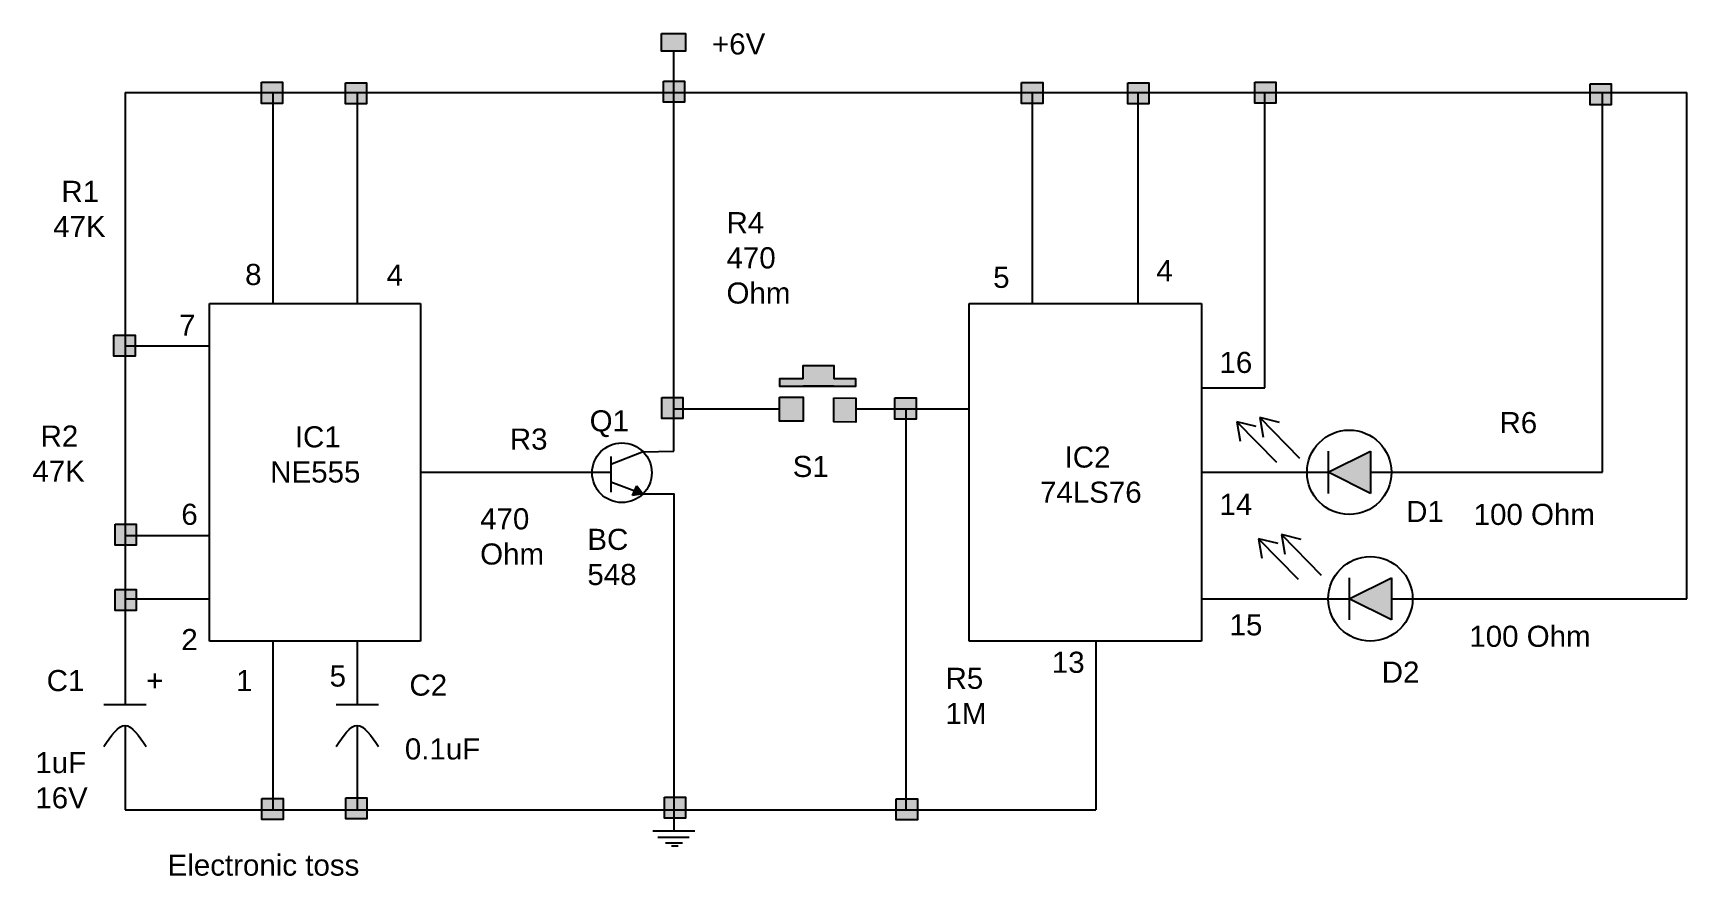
# Model space of a CAD drawing. Header units: inches. Extents: x 18 to 1643, y 26 to 406.
# Drawn here: x 524.9 to 827, y 252.3 to 406.3 of the extents above; entities that cross this region are included whole.
import ezdxf

# ---------------------------------------------------------------- set-up
doc = ezdxf.new("R2010")
doc.units = ezdxf.units.IN
doc.header["$MEASUREMENT"] = 0
doc.styles.get("Standard").update_dxf_attribs({"font": 'arial.ttf'})
doc.linetypes.add('ZIGZAG', pattern='A,0.0001,-0.2,[131,ltypeshp.shx,S=0.2,R=0,X=-0.2,Y=0],-0.4,[131,ltypeshp.shx,S=0.2,R=180,X=0.2,Y=0],-0.2', length=0.8001)

msp = doc.modelspace()

# ---------------------------------------------------------------- texts
at = {"linetype": 'Continuous', "attachment_point": 1}
for s, insert, char_height in [('+6V', (648.91, 406.23), 3.855), ('R4\\P470\\POhm', (651.56, 373.57), 3.855), ('8', (563.62, 364.11), 3.86), ('4', (589.47, 363.99), 3.86), ('5', (700.27, 363.59), 3.86), ('4', (730.07, 364.81), 3.86), ('7', (551.55, 354.84), 3.86), ('16', (741.61, 348.04), 3.855), ('Q1', (626.56, 337.36), 3.855), ('R6', (792.76, 337.04), 3.855), ('   IC1\\PNE555', (568.22, 334.44), 3.855), ('   IC2\\P74LS76', (708.83, 330.75), 3.855), ('S1', (663.65, 329.03), 3.855), ('6', (551.97, 320.29), 3.86), ('14', (741.61, 322.11), 3.855), ('D1', (775.71, 320.8), 3.855), ('100 Ohm', (788.04, 320.27), 3.855), ('470\\POhm', (606.56, 319.46), 3.855), ('BC\\P548', (626.14, 315.71), 3.855), ('15', (743.45, 300.1), 3.855), ('2', (551.97, 297.4), 3.86), ('100 Ohm', (787.25, 298), 3.855), ('13', (710.99, 293.25), 3.855), ('5', (579.06, 290.74), 3.86), ('R5\\P1M', (691.57, 290.32), 3.855), ('D2', (771.25, 291.45), 3.855), ('C1', (527.38, 289.91), 3.855), ('+', (545.55, 289.91), 3.86), ('1', (561.97, 289.91), 3.86), ('C2', (593.64, 289.08), 3.855), ('1uF\\P16V', (525.3, 274.92), 3.855), ('0.1uF', (592.81, 277.42), 3.855)]:
    msp.add_mtext(s, dxfattribs=dict(at, insert=insert, char_height=char_height))
for s, width, insert, char_height in [(' R1 \\P47K', 17.2237, (528.57, 379.29), 3.855), (' R2\\P47K', 13.7513, (524.77, 334.58), 3.855), ('R3', 0.8334, (611.98, 334.03), 3.855), ('Electronic toss', 42.1923, (549.47, 256.19), 3.8555)]:
    msp.add_mtext_dynamic_manual_height_columns(s, width=width, gutter_width=19.28, heights=[0], dxfattribs=dict(at, insert=insert, char_height=char_height))

# ---------------------------------------------------------------- hatches: boundary and pattern name
at = {"linetype": 'Continuous'}
h = msp.add_hatch(color=256, dxfattribs=at)
h.dxf.hatch_style = 1
h.paths.add_polyline_path([(644.09, 406.23), (639.68, 406.23), (639.68, 402.96), (644.09, 402.96)])
h.paths.add_polyline_path([(641.93, 397.51), (640.05, 397.51), (640.05, 395.44), (641.93, 395.44)])
h.paths.add_polyline_path([(643.91, 397.51), (641.93, 397.51), (641.93, 395.44), (643.91, 395.44)])
h.paths.add_polyline_path([(643.91, 395.44), (641.93, 395.44), (641.93, 393.66), (643.91, 393.66)])
h.paths.add_polyline_path([(641.93, 395.44), (640.05, 395.44), (640.05, 393.66), (641.93, 393.66)])
h.paths.add_polyline_path([(709.32, 397.26), (705.47, 397.26), (705.47, 395.44), (709.32, 395.44)])
h.paths.add_polyline_path([(707.48, 395.44), (705.47, 395.44), (705.47, 393.41), (707.48, 393.41)])
h.paths.add_polyline_path([(709.32, 395.44), (707.48, 395.44), (707.48, 393.41), (709.32, 393.41)])
h.paths.add_polyline_path([(728.73, 397.19), (724.87, 397.19), (724.87, 395.44), (728.73, 395.44)])
h.paths.add_polyline_path([(726.76, 395.44), (724.87, 395.44), (724.87, 393.34), (726.76, 393.34)])
h.paths.add_polyline_path([(728.73, 395.44), (726.76, 395.44), (726.76, 393.34), (728.73, 393.34)])
h.paths.add_polyline_path([(751.92, 397.33), (748.06, 397.33), (748.06, 395.44), (751.92, 395.44)])
h.paths.add_polyline_path([(751.92, 395.44), (749.89, 395.44), (749.89, 393.48), (751.92, 393.48)])
h.paths.add_polyline_path([(749.89, 395.44), (748.06, 395.44), (748.06, 393.48), (749.89, 393.48)])
h.paths.add_polyline_path([(813.16, 397.04), (809.31, 397.04), (809.31, 395.44), (813.16, 395.44)])
h.paths.add_polyline_path([(811.58, 395.44), (809.31, 395.44), (809.31, 393.19), (811.58, 393.19)])
h.paths.add_polyline_path([(813.16, 395.44), (811.58, 395.44), (811.58, 393.19), (813.16, 393.19)])
h.paths.add_polyline_path([(671.17, 345.52), (665.55, 345.52), (665.55, 343.11), (661.21, 343.11), (661.21, 341.78), (675.18, 341.78), (675.18, 343.11), (671.17, 343.11)])
h.paths.add_polyline_path([(675.19, 339.6), (671.17, 339.64), (671.17, 335.23), (675.19, 335.2)])
h.paths.add_polyline_path([(686.18, 339.62), (682.33, 339.62), (682.33, 337.63), (686.18, 337.63)])
h.paths.add_polyline_path([(686.18, 337.63), (684.34, 337.63), (684.34, 335.77), (686.18, 335.77)])
h.paths.add_polyline_path([(684.34, 337.63), (682.33, 337.63), (682.33, 335.77), (684.34, 335.77)])
h.paths.add_polyline_path([(665.55, 339.77), (661.21, 339.77), (661.21, 335.37), (665.55, 335.37)])
h.paths.add_polyline_path([(643.59, 339.7), (641.93, 339.7), (641.93, 337.61), (643.59, 337.61)])
h.paths.add_polyline_path([(641.93, 339.7), (639.73, 339.7), (639.73, 335.84), (641.93, 335.84)])
h.paths.add_polyline_path([(643.59, 337.61), (641.93, 337.61), (641.93, 335.84), (643.59, 335.84)])
h.paths.add_polyline_path([(686.44, 266.37), (684.34, 266.37), (684.34, 264.35), (686.44, 264.35)])
h.paths.add_polyline_path([(684.34, 266.37), (682.58, 266.37), (682.58, 264.35), (684.34, 264.35)])
h.paths.add_polyline_path([(686.44, 264.35), (682.58, 264.35), (682.58, 262.51), (686.44, 262.51)])
h.paths.add_polyline_path([(641.93, 266.66), (640.23, 266.66), (640.23, 264.35), (641.93, 264.35)])
h.paths.add_polyline_path([(644.09, 266.66), (641.93, 266.66), (641.93, 264.35), (644.09, 264.35)])
h.paths.add_polyline_path([(644.09, 264.35), (641.93, 264.35), (641.93, 262.81), (644.09, 262.81)])
h.paths.add_polyline_path([(641.93, 264.35), (640.23, 264.35), (640.23, 262.81), (641.93, 262.81)])
h.paths.add_polyline_path([(584.1, 266.54), (582, 266.54), (582, 264.35), (584.1, 264.35)])
h.paths.add_polyline_path([(585.86, 266.54), (584.1, 266.54), (584.1, 264.35), (585.86, 264.35)])
h.paths.add_polyline_path([(585.86, 264.35), (584.1, 264.35), (582, 264.35), (582, 262.69), (585.86, 262.69)])
h.paths.add_polyline_path([(568.68, 266.43), (566.7, 266.43), (566.7, 264.35), (568.68, 264.35)])
h.paths.add_polyline_path([(570.55, 266.43), (568.68, 266.43), (568.68, 264.35), (570.55, 264.35)])
h.paths.add_polyline_path([(570.55, 264.35), (568.68, 264.35), (566.7, 264.35), (566.7, 262.58), (570.55, 262.58)])
h.paths.add_polyline_path([(541.69, 304.61), (539.89, 304.61), (539.89, 300.76), (541.69, 300.76)])
h.paths.add_polyline_path([(543.74, 302.91), (541.69, 302.91), (541.69, 300.76), (543.74, 300.76)])
h.paths.add_polyline_path([(543.74, 304.61), (541.69, 304.61), (541.69, 302.91), (543.74, 302.91)])
h.paths.add_polyline_path([(543.74, 316.58), (541.69, 316.58), (541.69, 314.47), (543.74, 314.47)])
h.paths.add_polyline_path([(543.74, 314.47), (541.69, 314.47), (541.69, 312.72), (543.74, 312.72)])
h.paths.add_polyline_path([(541.69, 316.58), (539.89, 316.58), (539.89, 312.72), (541.69, 312.72)])
h.paths.add_polyline_path([(541.69, 351.11), (539.67, 351.11), (539.67, 347.25), (541.69, 347.25)])
h.paths.add_polyline_path([(543.53, 351.11), (541.69, 351.11), (541.69, 349.17), (543.53, 349.17)])
h.paths.add_polyline_path([(543.53, 349.17), (541.69, 349.17), (541.69, 347.25), (543.53, 347.25)])
h.paths.add_polyline_path([(570.47, 397.29), (566.61, 397.29), (566.61, 395.44), (570.47, 395.44)])
h.paths.add_polyline_path([(568.68, 395.44), (566.61, 395.44), (566.61, 393.44), (568.68, 393.44)])
h.paths.add_polyline_path([(570.47, 395.44), (568.68, 395.44), (568.68, 393.44), (570.47, 393.44)])
h.paths.add_polyline_path([(585.82, 397.19), (581.96, 397.19), (581.96, 395.44), (585.82, 395.44)])
h.paths.add_polyline_path([(584.1, 395.44), (581.96, 395.44), (581.96, 393.33), (584.1, 393.33)])
h.paths.add_polyline_path([(585.82, 395.44), (584.1, 395.44), (584.1, 393.33), (585.82, 393.33)])
h.paths.add_polyline_path([(773.02, 306.76), (765.31, 302.91), (773.02, 299.05)])
h.paths.add_polyline_path([(769.17, 329.9), (761.45, 326.04), (769.17, 322.18)])
h = msp.add_hatch(color=256, dxfattribs=at)
h.dxf.hatch_style = 1
h.paths.add_polyline_path([(635.15, 323.58), (634.76, 322.66), (636.3, 322.08)])
h.paths.add_polyline_path([(634.76, 322.66), (634.41, 321.82), (636.3, 322.08)])

# ---------------------------------------------------------------- linework, layer by layer
for p, q in [((641.93, 383.87), (641.93, 403.15)), ((541.69, 395.44), (541.69, 383.87)), ((541.69, 395.44), (827, 395.44)), ((568.68, 395.44), (568.68, 356.88)), ((584.1, 395.44), (584.1, 356.88)), ((707.48, 356.88), (707.48, 395.44)), ((726.76, 356.88), (726.76, 395.44)), ((749.89, 341.46), (749.89, 395.44)), ((811.58, 326.04), (811.58, 395.44)), ((827, 302.91), (827, 395.44)), ((541.69, 364.6), (541.69, 341.46)), ((557.11, 356.88), (595.67, 356.88)), ((557.11, 295.2), (557.11, 356.88)), ((595.67, 356.88), (595.67, 295.2)), ((695.91, 295.2), (695.91, 356.88)), ((695.91, 356.88), (738.32, 356.88)), ((738.32, 356.88), (738.32, 295.2)), ((641.93, 329.9), (641.93, 353.03)), ((541.69, 349.17), (557.11, 349.17)), ((738.32, 341.46), (749.89, 341.46)), ((641.93, 337.61), (661.21, 337.61)), ((675.18, 337.65), (695.91, 337.61)), ((684.34, 337.63), (684.34, 306.76)), ((749, 336.04), (756.24, 328.64)), ((749, 336.04), (749.61, 332.48)), ((752.57, 335.16), (749, 336.04)), ((744.78, 335.27), (752.02, 327.87)), ((744.78, 335.27), (745.38, 331.71)), ((748.34, 334.39), (744.78, 335.27)), ((636.31, 329.8), (630.44, 327.45)), ((636.31, 329.8), (641.93, 329.9)), ((761.45, 329.9), (761.45, 322.18)), ((761.45, 326.04), (769.17, 329.9)), ((769.17, 329.9), (769.17, 322.18)), ((630.44, 328.89), (630.44, 322.41)), ((595.67, 326.04), (603.38, 326.04)), ((622.66, 326.04), (630.37, 326.04)), ((630.44, 324.29), (636.3, 322.08)), ((634.41, 321.82), (635.15, 323.58)), ((635.15, 323.58), (636.3, 322.08)), ((738.32, 326.04), (761.45, 326.04)), ((769.17, 322.18), (761.45, 326.04)), ((769.17, 326.04), (784.59, 326.04)), ((807.72, 326.04), (811.58, 326.04)), ((636.3, 322.08), (634.41, 321.82)), ((636.3, 322.08), (641.93, 322.08)), ((641.93, 322.18), (641.93, 260.5)), ((541.69, 318.33), (541.69, 283.63)), ((541.69, 314.47), (557.11, 314.47)), ((752.97, 314.65), (760.21, 307.25)), ((752.97, 314.65), (753.57, 311.09)), ((756.53, 313.77), (752.97, 314.65)), ((748.74, 313.88), (755.98, 306.49)), ((748.74, 313.88), (749.34, 310.32)), ((752.31, 313.01), (748.74, 313.88)), ((765.31, 306.76), (765.31, 299.05)), ((765.31, 302.91), (773.02, 306.76)), ((773.02, 306.76), (773.02, 299.05)), ((541.69, 302.91), (557.11, 302.91)), ((738.32, 302.91), (765.31, 302.91)), ((773.02, 299.05), (765.31, 302.91)), ((773.02, 302.91), (785.66, 302.91)), ((807.72, 302.91), (827, 302.91)), ((595.67, 295.2), (557.11, 295.2)), ((568.68, 295.2), (568.68, 264.35)), ((584.1, 295.2), (584.1, 283.63)), ((738.32, 295.2), (695.91, 295.2)), ((719.04, 295.2), (719.04, 264.35)), ((537.84, 283.63), (545.55, 283.63)), ((580.25, 283.63), (587.96, 283.63)), ((541.69, 279.77), (541.69, 264.35)), ((584.1, 279.77), (584.1, 264.35)), ((684.34, 279.77), (684.34, 264.35)), ((541.69, 264.35), (719.04, 264.35)), ((584.1, 264.35), (584.1, 264.35)), ((638.08, 260.5), (645.79, 260.5)), ((639.01, 259.34), (644.72, 259.34)), ((640.41, 258.36), (643.53, 258.36)), ((641.5, 257.79), (642.75, 257.79))]:
    msp.add_line(p, q, dxfattribs=at)
at = {"linetype": 'ZIGZAG'}
for p, q in [((541.69, 383.87), (541.69, 364.6)), ((641.93, 353.03), (641.93, 383.87)), ((541.69, 341.46), (541.69, 318.33)), ((603.38, 326.04), (622.66, 326.04)), ((784.59, 326.04), (807.72, 326.04)), ((684.34, 306.76), (684.34, 279.77)), ((785.66, 302.91), (807.72, 302.91))]:
    msp.add_line(p, q, dxfattribs=at)
at = {"linetype": 'Continuous'}
for points in [[(639.68, 406.23), (644.09, 406.23), (644.09, 402.96), (639.68, 402.96)], [(566.61, 397.29), (570.47, 397.29), (570.47, 393.44), (566.61, 393.44)], [(581.96, 397.19), (585.82, 397.19), (585.82, 393.33), (581.96, 393.33)], [(640.05, 397.51), (643.91, 397.51), (643.91, 393.66), (640.05, 393.66)], [(705.47, 397.26), (709.32, 397.26), (709.32, 393.41), (705.47, 393.41)], [(724.87, 397.19), (728.73, 397.19), (728.73, 393.34), (724.87, 393.34)], [(748.06, 397.33), (751.92, 397.33), (751.92, 393.48), (748.06, 393.48)], [(809.31, 397.04), (813.16, 397.04), (813.16, 393.19), (809.31, 393.19)], [(539.67, 351.11), (543.53, 351.11), (543.53, 347.25), (539.67, 347.25)], [(639.73, 339.7), (643.59, 339.7), (643.59, 335.84), (639.73, 335.84)], [(661.21, 339.77), (665.55, 339.77), (665.55, 335.37), (661.21, 335.37)], [(671.17, 339.64), (675.19, 339.6), (675.19, 335.2), (671.17, 335.23)], [(682.33, 339.62), (686.18, 339.62), (686.18, 335.77), (682.33, 335.77)], [(539.89, 316.58), (543.74, 316.58), (543.74, 312.72), (539.89, 312.72)], [(539.89, 304.61), (543.74, 304.61), (543.74, 300.76), (539.89, 300.76)], [(566.7, 266.43), (570.55, 266.43), (570.55, 262.58), (566.7, 262.58)], [(582, 266.54), (585.86, 266.54), (585.86, 262.69), (582, 262.69)], [(640.23, 266.66), (644.09, 266.66), (644.09, 262.81), (640.23, 262.81)], [(682.58, 266.37), (686.44, 266.37), (686.44, 262.51), (682.58, 262.51)]]:
    msp.add_lwpolyline(points, close=True, dxfattribs=at)
for points in [[(665.55, 343.11), (665.55, 345.52), (671.17, 345.52), (671.17, 343.11)], [(665.55, 343.11), (661.21, 343.11), (661.21, 341.78), (675.18, 341.78), (675.18, 343.11), (671.17, 343.11)], [(671.17, 341.78), (665.55, 341.78)]]:
    msp.add_lwpolyline(points, dxfattribs=at)
for centre, radius in [((765.31, 326.04), 7.71), ((632.46, 325.95), 5.45), ((769.17, 302.91), 7.71)]:
    msp.add_circle(centre, radius, dxfattribs=at)
for points in [[(537.84, 275.92), (541.69, 279.77), (545.55, 275.92)], [(580.25, 275.92), (584.1, 279.77), (587.96, 275.92)]]:
    msp.add_spline(points, degree=3, dxfattribs=at)

msp.set_redraw_order([(e.dxf.handle, doc.entitydb.next_handle()) for e in msp.query("TEXT MTEXT ATTDEF DIMENSION ARC_DIMENSION")])  # texts and dimensions are drawn at this point

doc.saveas('drawing.dxf')
